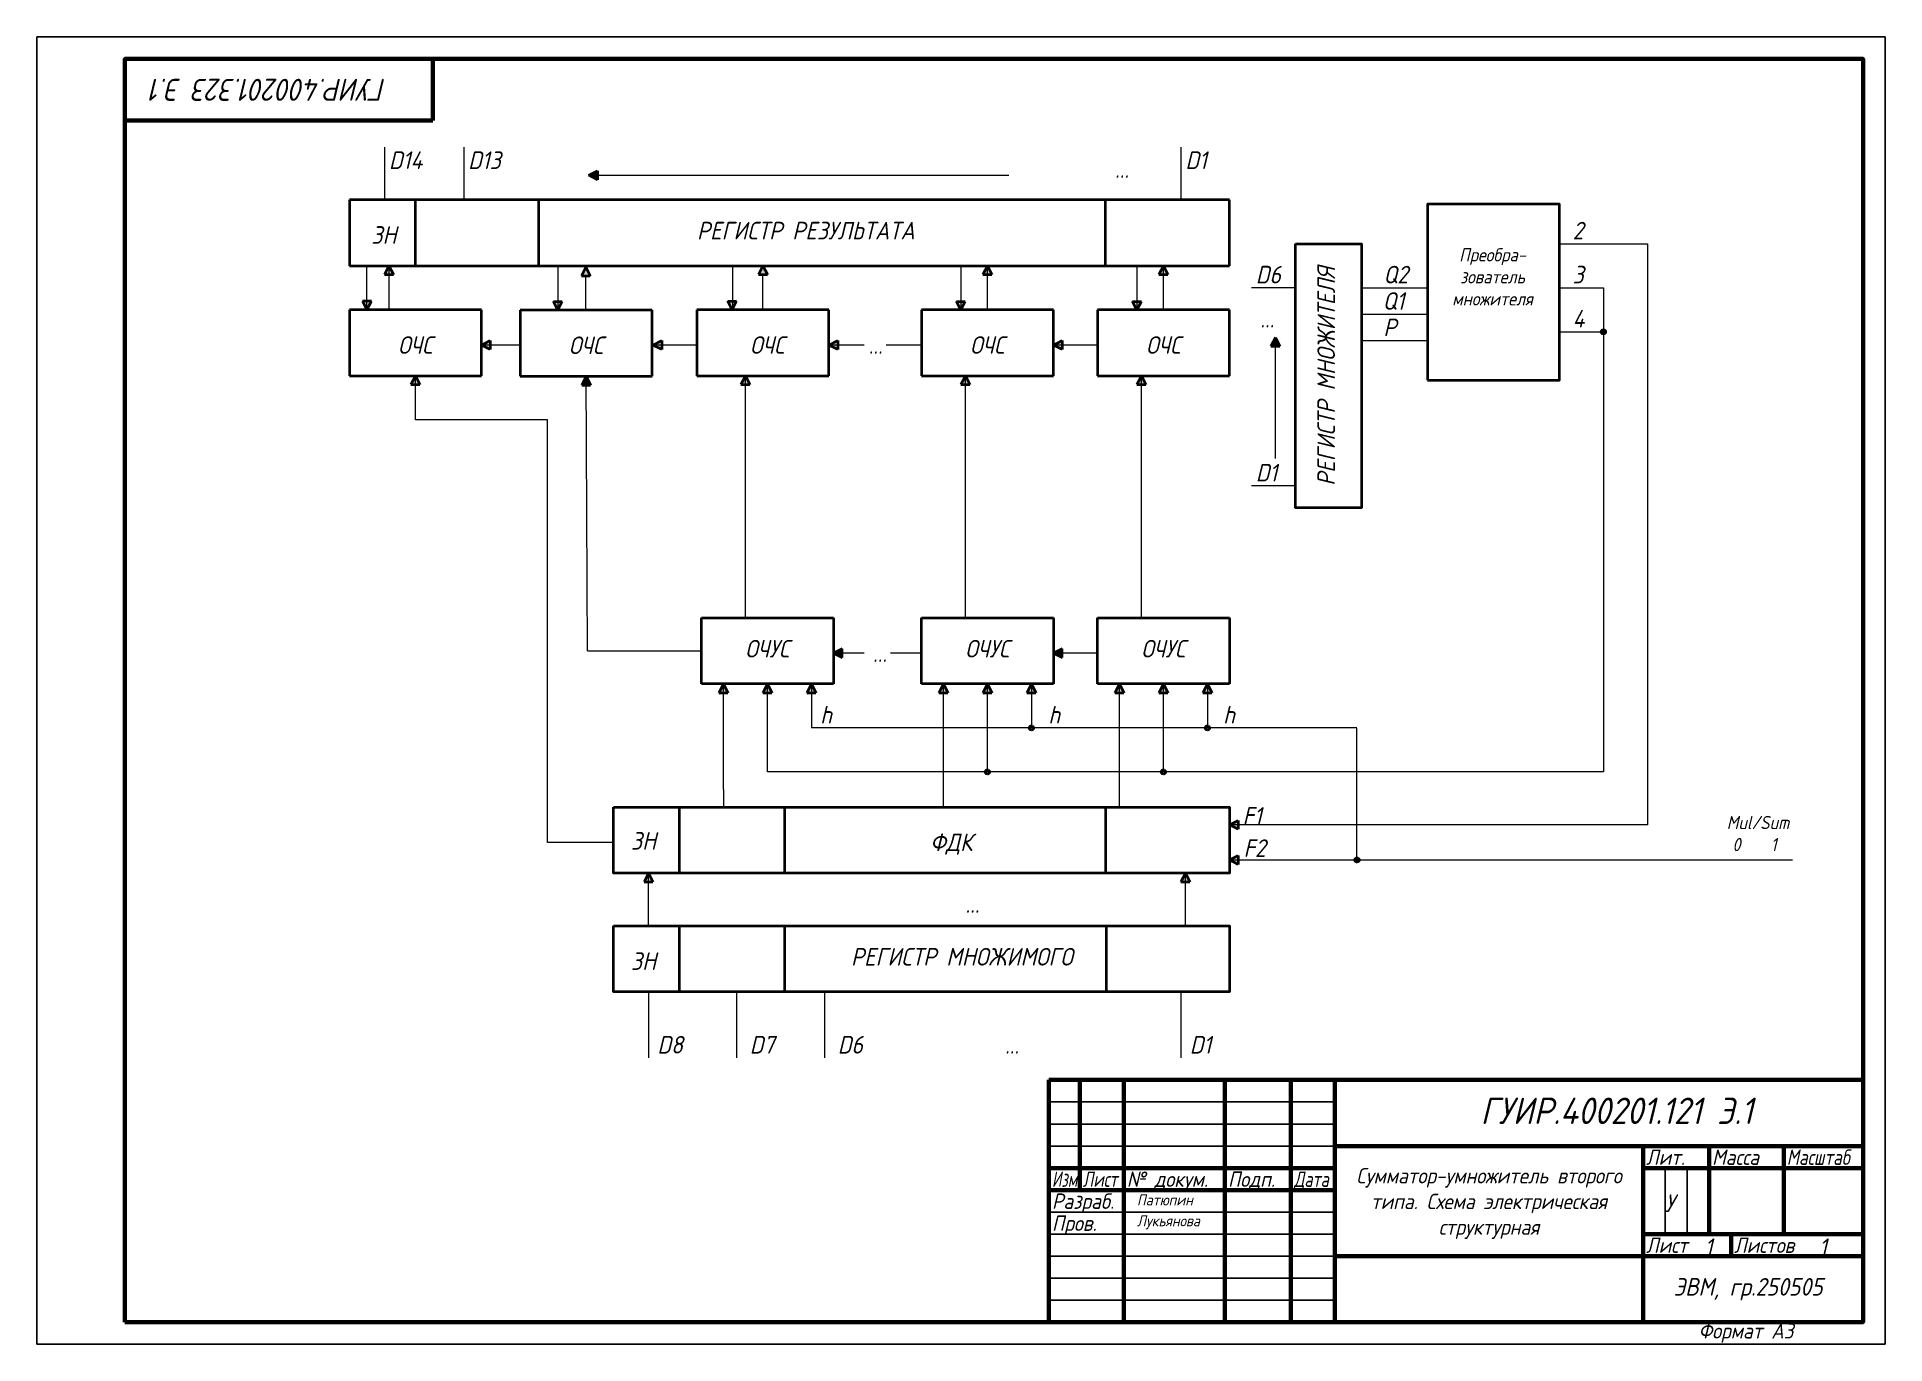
# Model space of a CAD drawing. Header units: millimetres. Extents: x -1355 to 1483, y -457 to 401.
# Drawn here: x 26.7 to 446.7, y -371.3 to -74.3 of the extents above; entities that cross this region are included whole.
import ezdxf

# ---------------------------------------------------------------- set-up
doc = ezdxf.new("R2010")
doc.units = ezdxf.units.MM
doc.header["$LTSCALE"] = 0.5
doc.layers.get('0').update_dxf_attribs({"lineweight": 60})
doc.layers.get('Defpoints').update_dxf_attribs({"color": 5})
doc.layers.add('4-текст', color=7, linetype='Continuous', true_color=0x00ad00)
doc.layers.add('провода', color=122, linetype='Continuous', lineweight=15)
doc.layers.add('фигуры', color=7, linetype='Continuous', lineweight=40)
doc.styles.get("Standard").update_dxf_attribs({"font": 'isocpeui.ttf', "width": 0.9})

msp = doc.modelspace()

# ---------------------------------------------------------------- texts
at = {"width": 0.9}
msp.add_text('h', height=4, dxfattribs=at).set_placement((204.72, -230.32))
at = {"lineweight": -3, "width": 0.9}
msp.add_text('Формат А3', height=3.5, dxfattribs=at).set_placement((404.33, -370.07))
at = {"layer": '4-текст', "lineweight": -3}
for s, width, p in [('Лит.', 0.9, (392.4, -330.61)), ('Масса', 0.9, (407.4, -330.61)), ('Масштаб', 0.8, (424.4, -330.61)), ('Изм.', 0.7, (257.4, -335.61)), ('Лист', 0.75, (264.4, -335.61)), ('№ докум.', 0.9, (274.4, -335.61)), ('Подп.', 0.9, (297.4, -335.61)), ('Дата', 0.75, (312.4, -335.61)), ('Разраб.', 0.9, (257.4, -340.61)), ('Пров.', 0.9, (257.4, -345.61)), ('Лист', 0.9, (392.4, -350.61)), ('Листов', 0.9, (412.4, -350.61))]:
    msp.add_text(s, height=3.5, dxfattribs=dict(at, width=width)).set_placement(p)
at = {"layer": 'провода', "width": 0.9}
for s, p in [('У', (396.72, -341.32)), ('1', (405.72, -351.32)), ('1', (431.72, -351.32))]:
    msp.add_text(s, height=4, dxfattribs=at).set_placement(p)
at = {"layer": 'провода', "insert": (52.72, -86.32), "char_height": 5, "attachment_point": 6, "rotation": 180}
msp.add_mtext_dynamic_manual_height_columns('ГУИР.400201.323 Э.1', width=70, gutter_width=20, heights=[0], dxfattribs=at)
at = {"layer": 'провода'}
for s, width, heights, insert, char_height, attachment_point in [('ГУИР.400201.121 Э.1', 70, [0], (416.72, -318.32), 6, 6), ('\\pxqc;Сумматор-умножитель второго типа. Схема электрическая структурная', 70, [24.95], (321.72, -331.32), 3.5, 1), ('Патюпин', 23, [0], (276.72, -337.32), 2.5, 1), ('Лукьянова', 23, [0], (276.72, -342.07), 2.5, 1), ('ЭВМ, гр.250505', 50, [0], (398.72, -356.32), 4, 1)]:
    msp.add_mtext_dynamic_manual_height_columns(s, width=width, gutter_width=20, heights=heights, dxfattribs=dict(at, insert=insert, char_height=char_height, attachment_point=attachment_point))
at = {"layer": 'фигуры', "width": 0.9}
for s, p in [('2', (375.72, -120.32)), ('3', (375.72, -130.32)), ('4', (375.72, -140.32)), ('h', (256.57, -230.32)), ('h', (296.3, -230.32)), ('F1', (300.72, -253.32)), ('F2', (300.94, -260.63))]:
    msp.add_text(s, height=4, dxfattribs=at).set_placement(p)
at = {"layer": 'фигуры', "attachment_point": 1}
for s, width, heights, insert, char_height in [('D14', 8, [0], (106.72, -100.32), 4), ('D13', 8, [0], (124.72, -100.32), 4), ('D1', 8, [0], (287.72, -100.32), 4), ('...', 10, [0], (271.72, -102.32), 4), ('\\PЗН', 15, [0], (102.72, -110.65), 4), ('РЕГИСТР РЕЗУЛЬТАТА', 178.2348, [5.49], (176.72, -116.32), 4), ('\\pxqc;Преобра-\\Pзователь\\Pмножителя', 29.6083, [40.23], (342.72, -122.32), 3), ('D6', 8, [0], (303.72, -126.32), 4), ('Q2', 8, [0], (332.72, -126.31), 4), ('Q1', 8, [0], (332.55, -132.31), 4), ('P', 8, [0], (332.72, -138.31), 4), ('\\pxqc;ОЧС', 30, [0], (97.72, -142.32), 4), ('\\pxqc;ОЧС', 30, [0], (136.54, -142.38), 4), ('\\pxqc;ОЧС', 30, [0], (177.72, -142.32), 4), ('\\pxqc;ОЧС', 30, [0], (227.72, -142.32), 4), ('\\pxqc;ОЧС', 30, [0], (267.72, -142.32), 4), ('...', 10, [0], (304.72, -136.32), 4), ('...', 10, [0], (215.72, -142.32), 4), ('D1', 8, [0], (303.72, -171.32), 4), ('\\pxqc;ОЧУС', 30, [0], (177.72, -211.32), 4), ('\\pxqc;ОЧУС', 30, [0], (227.72, -211.32), 4), ('\\pxqc;ОЧУС', 30, [0], (267.72, -211.32), 4), ('...', 10, [0], (216.72, -212.32), 4), ('\\pxqc;Mul/Sum\\P\\pq*;      0    1 ', 32.2717, [9.96], (401.72, -251.32), 3), ('\\PЗН', 15, [0], (161.72, -248.32), 4), ('ФДК', 125, [0], (229.72, -255.32), 4), ('...', 10, [0], (237.72, -269.32), 4), ('РЕГИСТР МНОЖИМОГО', 125, [0], (211.72, -281.32), 4), ('\\PЗН', 15, [0], (161.72, -275.65), 4), ('D8', 8, [0], (167.72, -301.31), 4), ('D7', 8, [0], (188.72, -301.31), 4), ('D6', 8, [0], (208.72, -301.31), 4), ('D1', 8, [0], (288.72, -301.31), 4), ('...', 10, [0], (246.72, -301.32), 4)]:
    msp.add_mtext_dynamic_manual_height_columns(s, width=width, gutter_width=20, heights=heights, dxfattribs=dict(at, insert=insert, char_height=char_height))
at = {"layer": 'фигуры', "insert": (317.72, -176.32), "char_height": 4, "attachment_point": 1, "rotation": 90}
msp.add_mtext_dynamic_manual_height_columns('РЕГИСТР МНОЖИТЕЛЯ', width=60.8249, gutter_width=20, heights=[11.45], dxfattribs=at)

# ---------------------------------------------------------------- hatches: boundary and pattern name
at = {"layer": 'провода', "true_color": 0x000000}
h = msp.add_hatch(color=18, dxfattribs=at)
h.dxf.hatch_style = 1
h.paths.add_polyline_path([(307.17, -144.59), (308.17, -144.59), (308.17, -142.59), (308.17, -142.59)])
h.paths.add_polyline_path([(308.17, -144.59), (309.17, -144.59), (308.17, -142.59)])
at = {"layer": 'фигуры', "true_color": 0x000000}
h = msp.add_hatch(color=18, dxfattribs=at)
h.dxf.hatch_style = 1
h.paths.add_polyline_path([(146.12, -134.41), (145.13, -134.41), (145.13, -136.37)])
h.paths.add_polyline_path([(145.13, -134.41), (144.12, -134.41), (145.1, -136.38), (145.13, -136.38), (145.13, -136.37)])
h.paths.add_polyline_path([(129.72, -143.32), (127.72, -144.32), (129.72, -144.32)])
h.paths.add_polyline_path([(129.72, -144.32), (127.72, -144.32), (129.72, -145.32)])
h.paths.add_polyline_path([(151.46, -126.61), (150.46, -128.61), (152.46, -128.61)])
h.paths.add_polyline_path([(184.77, -134.35), (183.73, -134.35), (184.72, -136.32), (184.75, -136.32), (184.77, -136.27)])
h.paths.add_polyline_path([(185.73, -134.35), (184.77, -134.35), (184.77, -136.27)])
h.paths.add_polyline_path([(168.72, -143.32), (166.72, -144.32), (168.72, -144.32)])
h.paths.add_polyline_path([(168.72, -144.32), (166.72, -144.32), (168.72, -145.32)])
h.paths.add_polyline_path([(191.72, -126.32), (190.72, -128.32), (192.72, -128.32)])
h.paths.add_polyline_path([(208.72, -143.32), (206.72, -144.32), (208.72, -144.32)])
h.paths.add_polyline_path([(208.72, -144.32), (206.72, -144.32), (208.72, -145.32)])
h.paths.add_polyline_path([(236.72, -134.39), (235.7, -134.39), (236.67, -136.32), (236.72, -136.32)])
h.paths.add_polyline_path([(237.7, -134.39), (236.72, -134.39), (236.72, -136.32), (236.74, -136.32)])
h.paths.add_polyline_path([(242.72, -126.32), (241.72, -128.32), (242.72, -128.32)])
h.paths.add_polyline_path([(242.72, -126.32), (242.72, -128.32), (243.72, -128.32)])
h.paths.add_polyline_path([(154.12, -105.25), (153.79, -105.25), (153.48, -105.72), (154.12, -105.72)])
h.paths.add_polyline_path([(154.12, -105.77), (153.48, -105.77), (153.79, -106.25), (154.12, -106.25)])
h.paths.add_polyline_path([(153.12, -105.77), (153.44, -105.77), (153.46, -105.75), (153.44, -105.72), (153.12, -105.72), (152.18, -105.72), (152.12, -105.75), (153.12, -106.25)])
h.paths.add_polyline_path([(153.12, -105.25), (152.18, -105.72), (153.12, -105.72)])
h.paths.add_polyline_path([(153.79, -105.25), (153.12, -105.25), (153.44, -105.72), (153.48, -105.72)])
h.paths.add_polyline_path([(153.48, -105.77), (153.44, -105.77), (153.12, -106.25), (153.79, -106.25)])
h.paths.add_polyline_path([(153.79, -106.25), (153.12, -106.25), (154.12, -106.75)])
h.paths.add_polyline_path([(154.12, -106.25), (153.79, -106.25), (154.12, -106.75)], flags=17)
h.paths.add_polyline_path([(154.12, -104.75), (153.12, -105.25), (153.79, -105.25)])
h.paths.add_polyline_path([(154.12, -104.75), (153.79, -105.25), (154.12, -105.25)], flags=17)
h.paths.add_polyline_path([(308.17, -142.59), (308.17, -144.59), (309.17, -144.59)])
h.paths.add_polyline_path([(308.17, -142.58), (307.17, -144.59), (308.17, -144.59)])
h.paths.add_polyline_path([(277.72, -151.32), (277.72, -153.32), (278.72, -153.32)])
h.paths.add_polyline_path([(277.72, -151.32), (276.72, -153.32), (277.72, -153.32)])
h.paths.add_polyline_path([(259.72, -143.32), (257.72, -144.32), (259.72, -144.32)])
h.paths.add_polyline_path([(259.72, -144.32), (257.72, -144.32), (259.72, -145.32)])
h.paths.add_polyline_path([(276.72, -134.43), (275.71, -134.43), (276.65, -136.32), (276.72, -136.32)])
h.paths.add_polyline_path([(277.71, -134.43), (276.72, -134.43), (276.72, -136.32), (276.77, -136.32)])
h.paths.add_polyline_path([(282.72, -126.32), (281.72, -128.32), (282.72, -128.32)])
h.paths.add_polyline_path([(282.72, -126.32), (282.72, -128.32), (283.72, -128.32)])
h.paths.add_polyline_path([(237.72, -151.32), (237.72, -153.32), (238.72, -153.32)])
h.paths.add_polyline_path([(237.72, -151.32), (236.72, -153.32), (237.72, -153.32)])
h.paths.add_polyline_path([(187.72, -151.32), (187.72, -153.32), (188.72, -153.32)])
h.paths.add_polyline_path([(187.72, -151.32), (186.72, -153.32), (187.72, -153.32)])
h.paths.add_polyline_path([(151.55, -151.41), (151.54, -151.45), (151.54, -153.41), (152.55, -153.41)])
h.paths.add_polyline_path([(151.54, -151.45), (150.55, -153.41), (151.54, -153.41)])
h.paths.add_polyline_path([(112.72, -151.32), (112.72, -153.32), (113.72, -153.32)])
h.paths.add_polyline_path([(112.72, -151.32), (111.72, -153.32), (112.72, -153.32)])
h.paths.add_polyline_path([(106.72, -126.32), (106.72, -128.32), (107.72, -128.32)])
h.paths.add_polyline_path([(106.72, -126.32), (105.72, -128.32), (106.72, -128.32)])
h.paths.add_polyline_path([(102.72, -134.32), (101.72, -134.32), (101.72, -136.32)])
h.paths.add_polyline_path([(101.72, -134.32), (100.72, -134.32), (101.72, -136.32)])
h.paths.add_polyline_path([(165.72, -264.32), (165.72, -266.32), (166.72, -266.32)])
h.paths.add_polyline_path([(165.72, -264.32), (164.72, -266.32), (165.72, -266.32)])
h.paths.add_polyline_path([(287.72, -264.32), (287.72, -266.32), (288.72, -266.32)])
h.paths.add_polyline_path([(287.72, -264.32), (286.72, -266.32), (287.72, -266.32)])
h.paths.add_polyline_path([(299.72, -260.32), (297.72, -261.32), (299.72, -261.32)])
h.paths.add_polyline_path([(299.72, -261.32), (297.72, -261.32), (299.72, -262.32)])
h.paths.add_polyline_path([(299.72, -252.32), (297.72, -253.32), (299.72, -253.32)])
h.paths.add_polyline_path([(299.72, -253.32), (297.72, -253.32), (299.72, -254.32)])
h.paths.add_polyline_path([(202.72, -221.32), (201.72, -223.32), (202.72, -223.32)])
h.paths.add_polyline_path([(202.72, -221.32), (202.72, -223.32), (203.72, -223.32)])
h.paths.add_polyline_path([(192.72, -221.32), (192.72, -223.32), (193.72, -223.32)])
h.paths.add_polyline_path([(192.72, -221.32), (191.72, -223.32), (192.72, -223.32)])
h.paths.add_polyline_path([(182.72, -221.32), (182.72, -223.32), (183.72, -223.32)])
h.paths.add_polyline_path([(182.72, -221.32), (181.72, -223.32), (182.72, -223.32)])
h.paths.add_polyline_path([(232.72, -221.32), (231.72, -223.32), (232.72, -223.32)])
h.paths.add_polyline_path([(232.72, -221.32), (232.72, -223.32), (233.72, -223.32)])
h.paths.add_polyline_path([(242.72, -221.32), (241.72, -223.32), (242.72, -223.32)])
h.paths.add_polyline_path([(242.72, -221.32), (242.72, -223.32), (243.72, -223.32)])
h.paths.add_polyline_path([(252.72, -221.32), (252.72, -223.32), (253.72, -223.32)])
h.paths.add_polyline_path([(252.72, -221.32), (251.72, -223.32), (252.72, -223.32)])
h.paths.add_polyline_path([(272.72, -221.32), (272.72, -223.32), (273.72, -223.32)])
h.paths.add_polyline_path([(272.72, -221.32), (271.72, -223.32), (272.72, -223.32)])
h.paths.add_polyline_path([(282.72, -221.32), (282.72, -223.32), (283.72, -223.32)])
h.paths.add_polyline_path([(282.72, -221.32), (281.72, -223.32), (282.72, -223.32)])
h.paths.add_polyline_path([(292.72, -221.32), (292.72, -223.32), (293.72, -223.32)])
h.paths.add_polyline_path([(292.72, -221.32), (291.72, -223.32), (292.72, -223.32)])
h = msp.add_hatch(color=18, dxfattribs=at)
h.dxf.hatch_style = 1
h.paths.add_polyline_path([(102.72, -134.32), (101.72, -134.32), (101.72, -136.32)])
h.paths.add_polyline_path([(101.72, -134.32), (100.72, -134.32), (101.72, -136.32)])
h.paths.add_polyline_path([(106.72, -126.32), (106.72, -128.32), (107.72, -128.32)])
h.paths.add_polyline_path([(106.72, -126.32), (105.72, -128.32), (106.72, -128.32)])
at = {"layer": 'фигуры'}
h = msp.add_hatch(color=256, dxfattribs=at)
h.dxf.hatch_style = 1
h.paths.add_polyline_path([(382.72, -140.82), (382.72, -141.82, 0.414214), (383.22, -141.32, 0.414214)])
h.paths.add_polyline_path([(382.72, -140.82, 0.414214), (382.22, -141.32), (382.72, -141.32)])
h.paths.add_polyline_path([(382.72, -141.32), (382.22, -141.32, 0.414214), (382.72, -141.82)])
at = {"layer": 'фигуры', "true_color": 0x000000}
h = msp.add_hatch(color=18, dxfattribs=at)
h.dxf.hatch_style = 1
h.paths.add_polyline_path([(151.55, -151.41), (151.54, -151.45), (151.54, -153.41), (152.55, -153.41)])
h.paths.add_polyline_path([(151.54, -151.45), (150.55, -153.41), (151.54, -153.41)])
at = {"layer": 'фигуры'}
h = msp.add_hatch(color=256, dxfattribs=at)
h.dxf.hatch_style = 1
h.paths.add_polyline_path([(209.72, -214.32), (207.72, -214.32), (209.72, -215.32)])
h.paths.add_polyline_path([(209.72, -213.32), (207.72, -214.32), (209.72, -214.32)])
h = msp.add_hatch(color=256, dxfattribs=at)
h.dxf.hatch_style = 1
h.paths.add_polyline_path([(259.72, -214.32), (257.72, -214.32), (259.72, -215.32)])
h.paths.add_polyline_path([(259.72, -213.32), (257.72, -214.32), (259.72, -214.32)])
at = {"layer": 'фигуры', "true_color": 0x000000, "transparency": 33554687}
h = msp.add_hatch(color=18, dxfattribs=at)
h.dxf.hatch_style = 1
h.paths.add_polyline_path([(182.72, -221.32), (181.72, -223.32), (182.72, -223.32)])
h.paths.add_polyline_path([(182.72, -221.32), (182.72, -223.32), (183.72, -223.32)])
h.paths.add_polyline_path([(192.72, -221.32), (191.72, -223.32), (192.72, -223.32)])
h.paths.add_polyline_path([(192.72, -221.32), (192.72, -223.32), (193.72, -223.32)])
h.paths.add_polyline_path([(202.72, -221.32), (201.72, -223.32), (202.72, -223.32)])
h.paths.add_polyline_path([(202.72, -221.32), (202.72, -223.32), (203.72, -223.32)])
h.paths.add_polyline_path([(232.72, -221.32), (231.72, -223.32), (232.72, -223.32)])
h.paths.add_polyline_path([(232.72, -221.32), (232.72, -223.32), (233.72, -223.32)])
h.paths.add_polyline_path([(242.72, -221.32), (241.72, -223.32), (242.72, -223.32)])
h.paths.add_polyline_path([(242.72, -221.32), (242.72, -223.32), (243.72, -223.32)])
h.paths.add_polyline_path([(252.72, -221.32), (251.72, -223.32), (252.72, -223.32)])
h.paths.add_polyline_path([(252.72, -221.32), (252.72, -223.32), (253.72, -223.32)])
h.paths.add_polyline_path([(272.72, -221.32), (271.72, -223.32), (272.72, -223.32)])
h.paths.add_polyline_path([(272.72, -221.32), (272.72, -223.32), (273.72, -223.32)])
h.paths.add_polyline_path([(282.72, -221.32), (282.72, -223.32), (283.72, -223.32)])
h.paths.add_polyline_path([(282.72, -221.32), (281.72, -223.32), (282.72, -223.32)])
h.paths.add_polyline_path([(292.72, -221.32), (291.72, -223.32), (292.72, -223.32)])
h.paths.add_polyline_path([(292.72, -221.32), (292.72, -223.32), (293.72, -223.32)])
at = {"layer": 'фигуры'}
h = msp.add_hatch(color=256, dxfattribs=at)
h.dxf.hatch_style = 1
h.paths.add_polyline_path([(326.74, -260.82), (326.74, -261.32), (327.22, -261.32, 0.40438)])
h.paths.add_polyline_path([(326.74, -260.82, 0.424713), (326.22, -261.32, 0.000506), (326.22, -261.32), (326.74, -261.32)])
h.paths.add_polyline_path([(327.22, -261.32), (326.74, -261.32), (326.22, -261.32, 0.997978)])

# ---------------------------------------------------------------- linework, layer by layer
for p, q in [((46.72, -79.32), (46.72, -93.32)), ((116.72, -93.32), (116.72, -79.32)), ((46.72, -93.32), (116.72, -93.32)), ((391.72, -326.32), (391.72, -331.32))]:
    msp.add_line(p, q)
at = {"lineweight": 60}
for p, q in [((441.72, -311.32), (256.72, -311.32)), ((256.72, -366.32), (256.72, -311.32)), ((263.72, -311.32), (263.72, -336.32)), ((273.72, -366.32), (273.72, -311.32)), ((296.72, -311.32), (296.72, -366.32)), ((311.72, -366.32), (311.72, -311.32)), ((321.72, -311.32), (321.72, -366.32)), ((321.72, -326.32), (441.72, -326.32)), ((391.72, -366.32), (391.72, -326.32)), ((406.72, -326.32), (406.72, -346.32)), ((423.72, -346.32), (423.72, -326.32)), ((256.72, -331.32), (321.72, -331.32)), ((391.72, -331.32), (441.72, -331.32)), ((256.72, -336.32), (321.72, -336.32)), ((391.72, -346.32), (441.72, -346.32)), ((411.72, -351.32), (411.72, -346.32)), ((321.72, -351.32), (441.72, -351.32))]:
    msp.add_line(p, q, dxfattribs=at)
at = {"lineweight": -3}
for p, q in [((256.72, -316.32), (321.72, -316.32)), ((256.72, -321.32), (321.72, -321.32)), ((256.72, -326.32), (321.72, -326.32)), ((396.72, -346.32), (396.72, -331.32)), ((401.72, -331.32), (401.72, -346.32)), ((256.72, -341.32), (321.72, -341.32)), ((256.72, -346.32), (321.72, -346.32)), ((256.72, -351.32), (321.72, -351.32)), ((256.72, -356.32), (321.72, -356.32)), ((256.72, -361.32), (321.72, -361.32))]:
    msp.add_line(p, q, dxfattribs=at)
at = {"lineweight": 60}
msp.add_lwpolyline([(46.72, -366.32), (441.72, -366.32), (441.72, -79.32), (46.72, -79.32)], close=True, dxfattribs=at)
at = {"layer": 'Defpoints'}
msp.add_lwpolyline([(26.72, -371.32), (446.72, -371.32), (446.72, -74.32), (26.72, -74.32)], close=True, dxfattribs=at)
at = {"layer": 'провода'}
for p, q in [((105.72, -99.32), (105.72, -111.32)), ((123.72, -99.32), (123.72, -111.32)), ((286.72, -99.32), (286.72, -111.32)), ((153.12, -106.25), (152.12, -105.75)), ((152.12, -105.75), (154.12, -106.75)), ((152.17, -105.72), (247.6, -105.72)), ((372.72, -121.32), (392.72, -121.32)), ((392.72, -121.32), (392.72, -253.32)), ((101.72, -136.32), (101.72, -126.32)), ((106.72, -126.32), (106.72, -136.32)), ((145.13, -126.32), (145.13, -136.38)), ((151.46, -136.61), (151.46, -128.61)), ((184.77, -126.32), (184.77, -136.32)), ((191.72, -136.32), (191.72, -128.32)), ((236.72, -126.32), (236.72, -136.32)), ((242.72, -136.32), (242.72, -126.32)), ((276.72, -126.21), (276.72, -136.32)), ((282.72, -136.32), (282.72, -126.32)), ((312.72, -131.32), (302.72, -131.32)), ((312.72, -131.32), (312.72, -131.32)), ((327.72, -131.32), (342.72, -131.32)), ((372.72, -131.32), (382.72, -131.32)), ((382.72, -131.32), (382.72, -241.32)), ((327.55, -137.32), (342.55, -137.32)), ((308.17, -170.07), (308.17, -142.57)), ((372.72, -141.32), (382.72, -141.32)), ((136.54, -144.32), (127.72, -144.32)), ((176.72, -144.32), (166.72, -144.32)), ((214.72, -144.32), (206.72, -144.32)), ((227.72, -144.32), (219.72, -144.32)), ((267.72, -144.32), (257.72, -144.32)), ((327.72, -143.32), (342.72, -143.32)), ((112.72, -161.32), (112.72, -151.32)), ((151.83, -213.82), (151.54, -151.38)), ((187.72, -206.32), (187.72, -151.32)), ((237.72, -206.32), (237.72, -151.32)), ((277.72, -206.32), (277.72, -151.32)), ((142.72, -161.32), (112.72, -161.32)), ((142.72, -257.32), (142.72, -161.32)), ((312.72, -176.32), (302.72, -176.32)), ((151.83, -213.82), (177.72, -213.82)), ((214.72, -214.32), (207.72, -214.32)), ((227.72, -214.32), (220.72, -214.32)), ((267.72, -214.32), (257.72, -214.32)), ((182.72, -245.32), (182.72, -221.32)), ((192.72, -241.32), (192.72, -221.32)), ((202.72, -221.32), (202.72, -231.32)), ((232.72, -249.32), (232.72, -221.32)), ((242.72, -241.32), (242.72, -221.32)), ((252.72, -221.32), (252.72, -231.32)), ((272.72, -249.32), (272.72, -221.32)), ((282.72, -241.32), (282.72, -221.32)), ((292.72, -221.32), (292.72, -231.32)), ((326.72, -231.32), (202.72, -231.32)), ((326.72, -261.32), (326.72, -231.35)), ((382.72, -241.32), (192.72, -241.32)), ((182.72, -245.32), (182.72, -249.32)), ((392.72, -253.32), (297.72, -253.32)), ((157.72, -257.32), (142.72, -257.32)), ((165.72, -276.32), (165.72, -264.32)), ((287.72, -276.32), (287.72, -264.32)), ((297.72, -261.32), (425.72, -261.32)), ((165.72, -291.32), (165.72, -306.32)), ((185.72, -291.32), (185.72, -306.32)), ((205.72, -291.32), (205.72, -306.32)), ((286.72, -291.32), (286.72, -306.32))]:
    msp.add_line(p, q, dxfattribs=at)
at = {"layer": 'фигуры'}
for p, q in [((152.12, -105.75), (154.12, -104.75)), ((154.12, -104.75), (153.12, -106.25)), ((154.12, -104.75), (154.12, -106.75)), ((154.12, -106.75), (152.12, -105.75)), ((154.12, -106.75), (153.12, -105.25)), ((297.72, -111.32), (97.72, -111.32)), ((97.72, -111.32), (97.72, -126.32)), ((112.72, -126.32), (112.72, -111.32)), ((140.72, -111.32), (140.72, -126.32)), ((269.53, -126.32), (269.53, -111.32)), ((297.72, -126.32), (297.72, -111.32)), ((97.72, -126.32), (297.72, -126.32)), ((106.72, -126.32), (105.72, -128.32)), ((105.72, -128.32), (107.72, -128.32)), ((106.72, -126.32), (107.72, -128.32)), ((151.46, -126.61), (150.46, -128.61)), ((150.46, -128.61), (152.46, -128.61)), ((151.46, -126.61), (152.46, -128.61)), ((191.72, -126.32), (190.72, -128.32)), ((190.72, -128.32), (192.72, -128.32)), ((191.72, -126.32), (192.72, -128.32)), ((242.72, -126.32), (241.72, -128.32)), ((241.72, -128.32), (243.72, -128.32)), ((242.72, -126.32), (243.72, -128.32)), ((282.72, -126.32), (281.72, -128.32)), ((281.72, -128.32), (283.72, -128.32)), ((282.72, -126.32), (283.72, -128.32)), ((102.72, -134.32), (100.72, -134.32)), ((100.72, -134.32), (101.72, -136.32)), ((101.72, -136.32), (102.72, -134.32)), ((184.73, -136.35), (183.73, -134.35)), ((183.73, -134.35), (185.73, -134.35)), ((184.73, -136.35), (185.73, -134.35)), ((236.7, -136.39), (235.7, -134.39)), ((235.7, -134.39), (237.7, -134.39)), ((236.7, -136.39), (237.7, -134.39)), ((127.72, -136.32), (97.72, -136.32)), ((97.72, -136.32), (97.72, -151.32)), ((127.72, -151.32), (127.72, -136.32)), ((166.54, -136.38), (136.54, -136.38)), ((136.54, -136.38), (136.54, -151.38)), ((145.12, -136.41), (144.12, -134.41)), ((144.12, -134.41), (146.12, -134.41)), ((145.12, -136.41), (146.12, -134.41)), ((166.54, -151.38), (166.54, -136.38)), ((206.72, -136.32), (176.72, -136.32)), ((176.72, -136.32), (176.72, -151.32)), ((206.72, -151.32), (206.72, -136.32)), ((257.72, -136.32), (227.72, -136.32)), ((227.72, -136.32), (227.72, -151.32)), ((257.72, -151.32), (257.72, -136.32)), ((297.72, -136.32), (267.72, -136.32)), ((267.72, -136.32), (267.72, -151.32)), ((276.71, -136.43), (275.71, -134.43)), ((275.71, -134.43), (277.71, -134.43)), ((276.71, -136.43), (277.71, -134.43)), ((297.72, -151.32), (297.72, -136.32)), ((308.17, -142.59), (307.17, -144.59)), ((308.17, -142.59), (309.17, -144.59)), ((127.72, -144.32), (129.72, -143.32)), ((129.72, -145.32), (127.72, -144.32)), ((129.72, -143.32), (129.72, -145.32)), ((166.72, -144.32), (168.72, -143.32)), ((168.72, -145.32), (166.72, -144.32)), ((168.72, -143.32), (168.72, -145.32)), ((206.72, -144.32), (208.72, -143.32)), ((208.72, -145.32), (206.72, -144.32)), ((208.72, -143.32), (208.72, -145.32)), ((257.72, -144.32), (259.72, -143.32)), ((259.72, -145.32), (257.72, -144.32)), ((259.72, -143.32), (259.72, -145.32)), ((307.17, -144.59), (309.17, -144.59)), ((97.72, -151.32), (127.72, -151.32)), ((112.72, -151.32), (111.72, -153.32)), ((111.72, -153.32), (113.72, -153.32)), ((112.72, -151.32), (113.72, -153.32)), ((136.54, -151.38), (166.54, -151.38)), ((151.55, -151.41), (150.55, -153.41)), ((150.55, -153.41), (152.55, -153.41)), ((151.55, -151.41), (152.55, -153.41)), ((176.72, -151.32), (206.72, -151.32)), ((187.72, -151.32), (186.72, -153.32)), ((186.72, -153.32), (188.72, -153.32)), ((187.72, -151.32), (188.72, -153.32)), ((227.72, -151.32), (257.72, -151.32)), ((237.72, -151.32), (236.72, -153.32)), ((236.72, -153.32), (238.72, -153.32)), ((237.72, -151.32), (238.72, -153.32)), ((267.72, -151.32), (297.72, -151.32)), ((277.72, -151.32), (276.72, -153.32)), ((276.72, -153.32), (278.72, -153.32)), ((277.72, -151.32), (278.72, -153.32)), ((177.72, -221.32), (177.72, -206.32)), ((177.72, -206.32), (207.72, -206.32)), ((207.72, -206.32), (207.72, -221.32)), ((227.72, -221.32), (227.72, -206.32)), ((227.72, -206.32), (257.72, -206.32)), ((257.72, -206.32), (257.72, -221.32)), ((267.72, -221.32), (267.72, -206.32)), ((267.72, -206.32), (297.72, -206.32)), ((297.72, -206.32), (297.72, -221.32)), ((209.72, -213.32), (207.72, -214.32)), ((209.72, -215.32), (209.72, -213.32)), ((259.72, -213.32), (257.72, -214.32)), ((259.72, -215.32), (259.72, -213.32)), ((207.72, -214.32), (209.72, -215.32)), ((257.72, -214.32), (259.72, -215.32)), ((207.72, -221.32), (177.72, -221.32)), ((182.72, -221.32), (181.72, -223.32)), ((182.72, -221.32), (183.72, -223.32)), ((192.72, -221.32), (191.72, -223.32)), ((192.72, -221.32), (193.72, -223.32)), ((202.72, -221.32), (201.72, -223.32)), ((202.72, -221.32), (203.72, -223.32)), ((257.72, -221.32), (227.72, -221.32)), ((232.72, -221.32), (231.72, -223.32)), ((232.72, -221.32), (233.72, -223.32)), ((242.72, -221.32), (241.72, -223.32)), ((242.72, -221.32), (243.72, -223.32)), ((252.72, -221.32), (251.72, -223.32)), ((252.72, -221.32), (253.72, -223.32)), ((297.72, -221.32), (267.72, -221.32)), ((272.72, -221.32), (271.72, -223.32)), ((272.72, -221.32), (273.72, -223.32)), ((282.72, -221.32), (281.72, -223.32)), ((282.72, -221.32), (283.72, -223.32)), ((292.72, -221.32), (291.72, -223.32)), ((292.72, -221.32), (293.72, -223.32)), ((181.72, -223.32), (183.72, -223.32)), ((191.72, -223.32), (193.72, -223.32)), ((201.72, -223.32), (203.72, -223.32)), ((231.72, -223.32), (233.72, -223.32)), ((241.72, -223.32), (243.72, -223.32)), ((251.72, -223.32), (253.72, -223.32)), ((271.72, -223.32), (273.72, -223.32)), ((281.72, -223.32), (283.72, -223.32)), ((291.72, -223.32), (293.72, -223.32)), ((172.72, -264.32), (172.72, -249.32)), ((196.72, -264.32), (196.72, -249.32)), ((269.63, -264.32), (269.63, -249.32)), ((297.72, -253.32), (299.72, -252.32)), ((299.72, -254.32), (297.72, -253.32)), ((299.72, -252.32), (299.72, -254.32)), ((297.72, -261.32), (299.72, -260.32)), ((299.72, -260.32), (299.72, -262.32)), ((165.72, -264.32), (164.72, -266.32)), ((165.72, -264.32), (166.72, -266.32)), ((287.72, -264.32), (286.72, -266.32)), ((287.72, -264.32), (288.72, -266.32)), ((299.72, -262.32), (297.72, -261.32)), ((164.72, -266.32), (166.72, -266.32)), ((286.72, -266.32), (288.72, -266.32)), ((172.72, -291.32), (172.72, -276.32)), ((196.72, -291.32), (196.72, -276.32)), ((269.72, -276.32), (269.72, -291.32))]:
    msp.add_line(p, q, dxfattribs=at)
for points in [[(154.12, -105.72), (153.12, -105.72), (153.12, -105.25), (154.12, -105.25)], [(154.12, -106.25), (153.12, -106.25), (153.12, -105.77), (154.12, -105.77)], [(342.72, -152.32), (372.72, -152.32), (372.72, -112.32), (342.72, -112.32)], [(312.72, -121.32), (327.72, -121.32), (327.72, -181.32), (312.72, -181.32)], [(157.72, -249.32), (297.72, -249.32), (297.72, -264.32), (157.72, -264.32)], [(157.72, -276.32), (297.72, -276.32), (297.72, -291.32), (157.72, -291.32)]]:
    msp.add_lwpolyline(points, close=True, dxfattribs=at)
for centre in [(382.72, -141.32), (252.72, -231.32), (292.72, -231.32), (242.72, -241.32), (282.72, -241.32), (326.72, -261.32)]:
    msp.add_circle(centre, 0.5, dxfattribs=at)

msp.set_redraw_order([(e.dxf.handle, doc.entitydb.next_handle()) for e in msp.query("TEXT MTEXT ATTDEF DIMENSION ARC_DIMENSION")])  # texts and dimensions are drawn at this point

doc.saveas('drawing.dxf')
